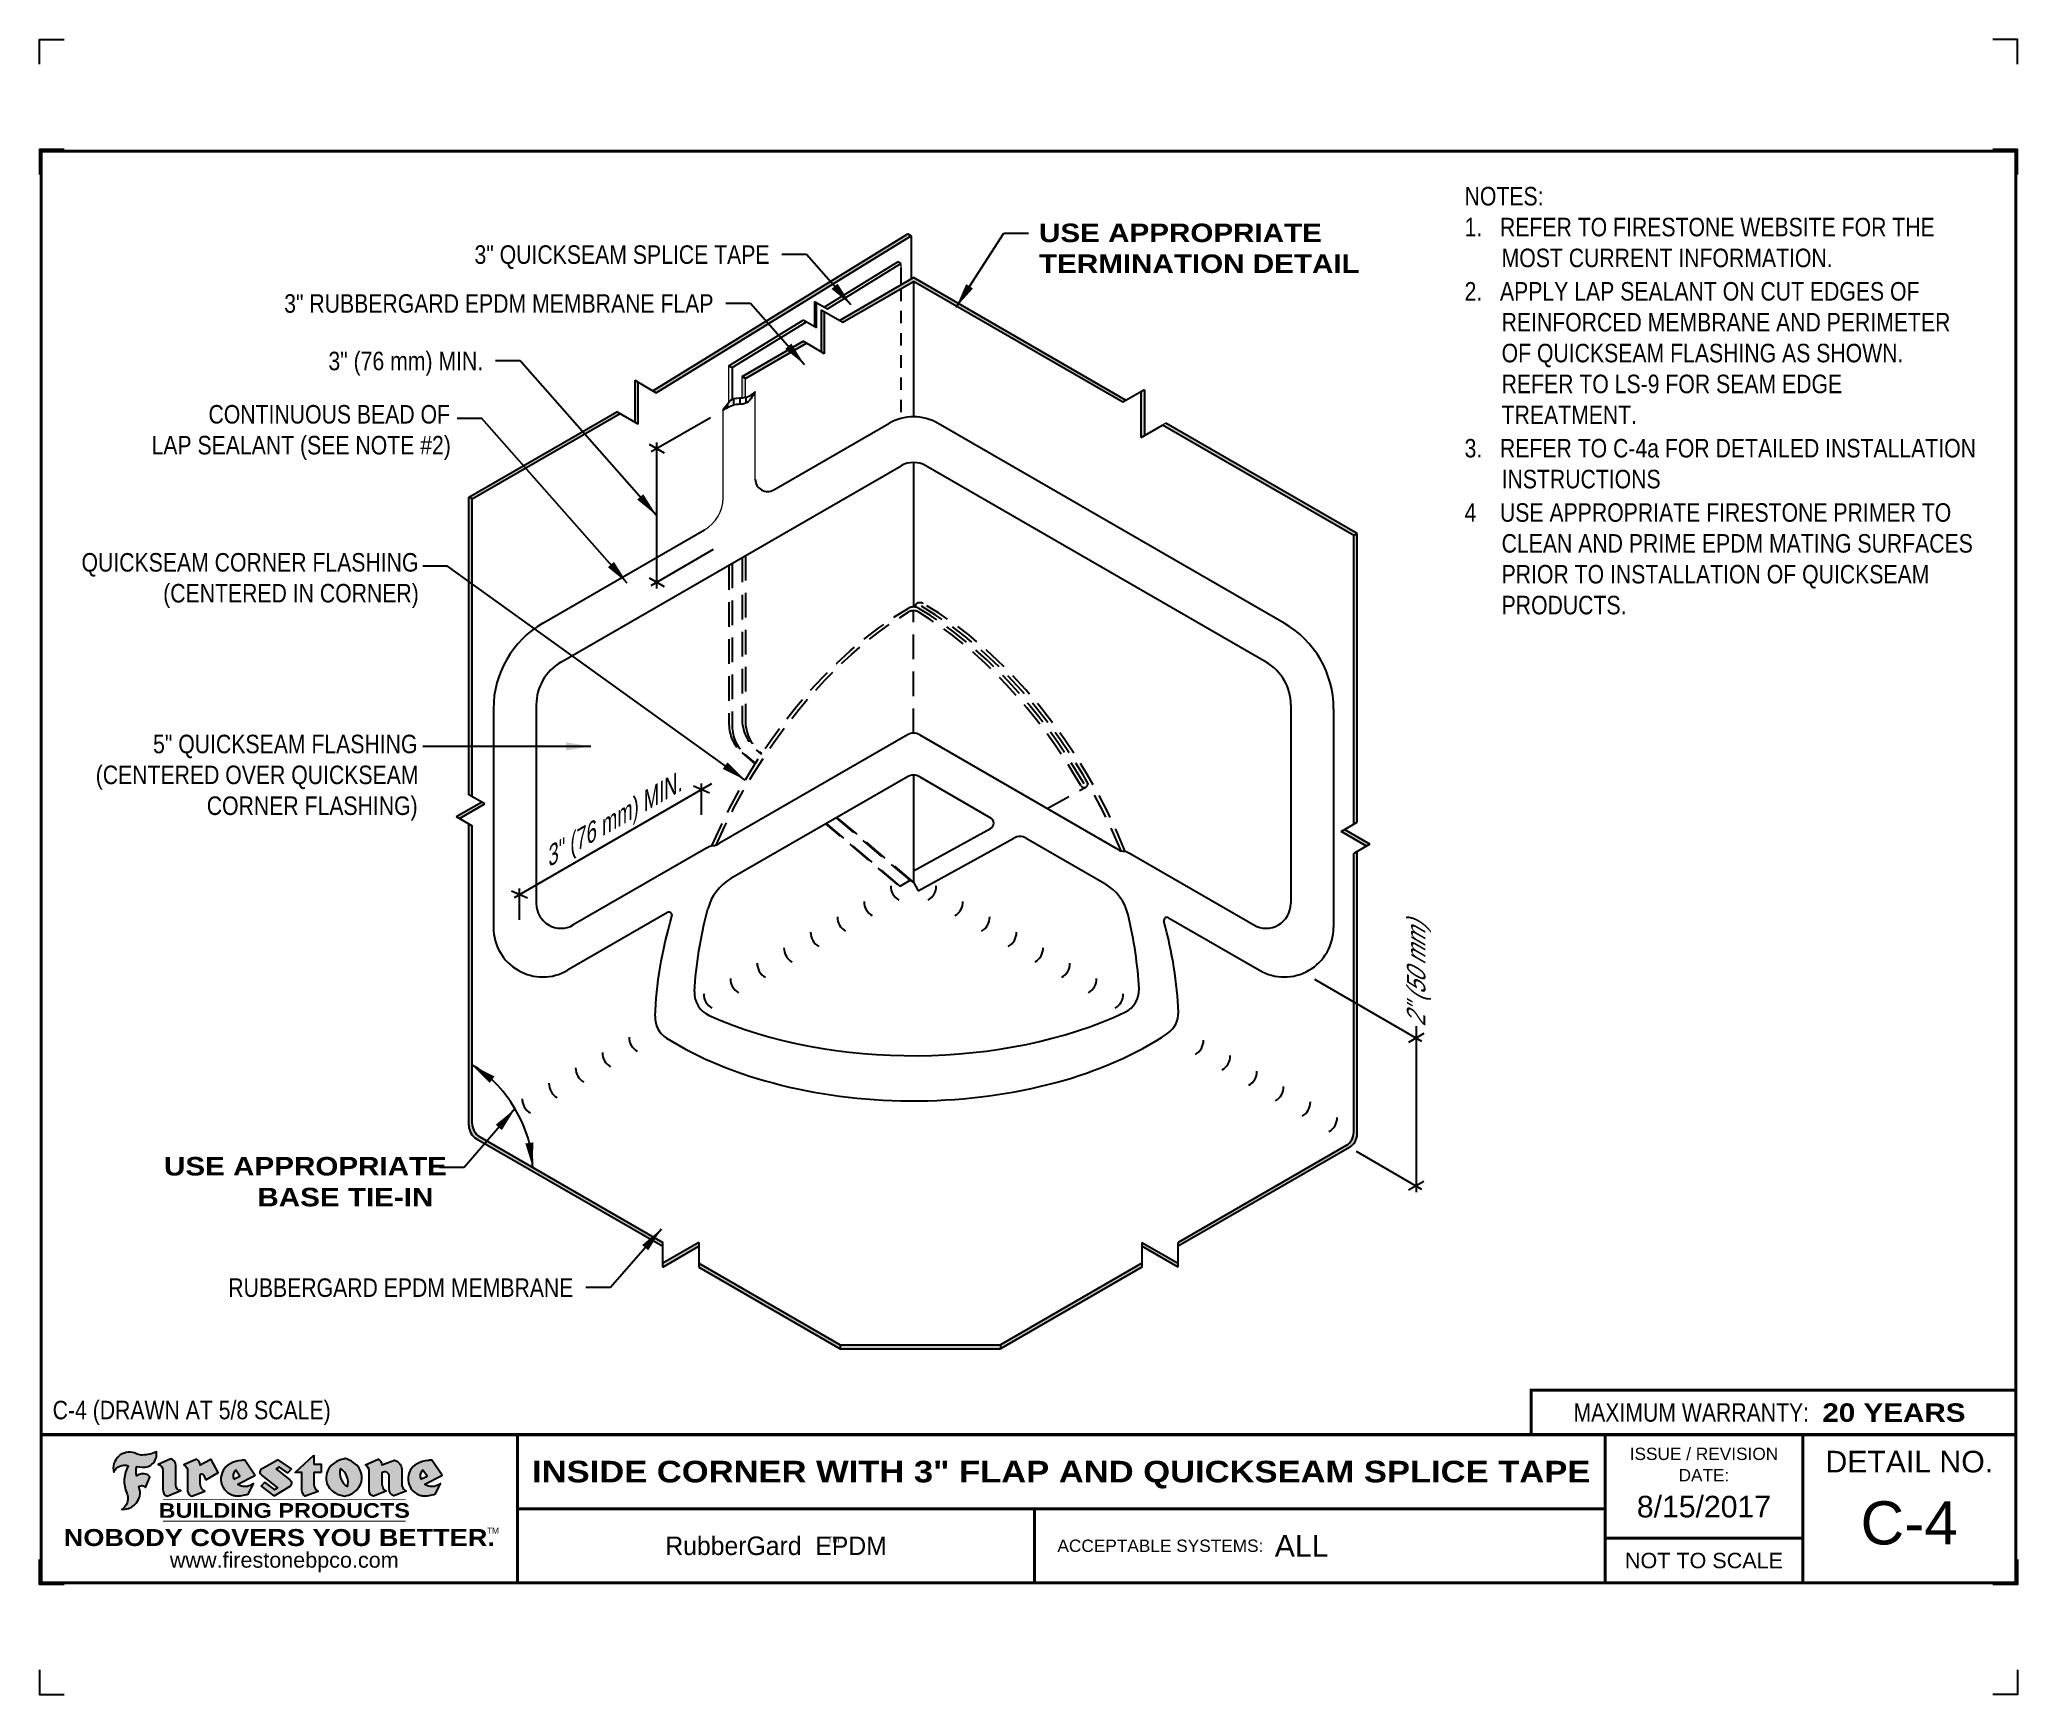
# Model space of a CAD drawing. Header units: inches. Extents: x 99.4 to 119.5, y -221.5 to -204.7.
import ezdxf
from ezdxf.enums import TextEntityAlignment as Align

# ---------------------------------------------------------------- set-up
doc = ezdxf.new("R2010")
doc.units = ezdxf.units.IN
doc.header["$MEASUREMENT"] = 0
doc.linetypes.add('HIDDEN', pattern=[0.375, 0.25, -0.125])
doc.linetypes.add('HIDDEN2', pattern=[0.1875, 0.125, -0.0625])
doc.layers.get('0').update_dxf_attribs({"linetype": 'CONTINUOUS'})
doc.layers.get('DEFPOINTS').update_dxf_attribs({"linetype": 'CONTINUOUS'})
for name, color, linetype in [('FSBP-ANNO-NOTE', 7, 'CONTINUOUS'), ('FSBP-MEMBRANE', 7, 'CONTINUOUS'), ('FSBP-SEALANTS', 1, 'CONTINUOUS'), ('FSBP-TTLB', 7, 'CONTINUOUS'), ('FSBP-TTLB-BORDER', 7, 'CONTINUOUS'), ('FSBP-TTLB-TEXT', 7, 'CONTINUOUS')]:
    doc.layers.add(name, color=color, linetype=linetype)
doc.styles.add('FSBP_ARIAL', font='arial.ttf')
doc.styles.add('FSBP_ARIAL_BOLD', font='')
doc.styles.add('FSBP_ARIAL_NAR', font='ARIALN.TTF')
doc.styles.add('FSBP_BANKGOTHIC', font='bgothm.ttf')
doc.styles.get('FSBP_ARIAL_BOLD').set_extended_font_data('Arial Black')
doc.dimstyles.new('FSBP-LEADER', dxfattribs={"dimtxt": 0.1875, "dimasz": 0.25, "dimexe": 0.0625, "dimexo": 0.125, "dimgap": 0.125, "dimtad": 0, "dimtih": 1, "dimtoh": 1, "dimdec": 4, "dimzin": 0, "dimdsep": 46, "dimlunit": 4, "dimtxsty": 'FSBP_ARIAL_NAR', "dimcen": 0.09375, "dimclrd": 256, "dimclre": 256, "dimclrt": 256, "dimadec": 0, "dimazin": 0, "dimtfac": 1, "dimtdec": 4, "dimtofl": 0, "dimtmove": 0, "dimatfit": 3, "dimfxl": 0, "dimtolj": 1, "dimtzin": 0, "dimlwd": -1, "dimlwe": -1, "dimarcsym": 0})

msp = doc.modelspace()

# ---------------------------------------------------------------- texts
at = {"layer": 'DEFPOINTS', "style": 'FSBP_ARIAL_NAR'}
msp.add_text('C-4 (DRAWN AT 5/8 SCALE)', height=0.1875, dxfattribs=at).set_placement((99.57985848452927, -218.5771762231815), align=Align.MIDDLE_LEFT)
at = {"layer": 'FSBP-ANNO-NOTE', "style": 'FSBP_ARIAL_NAR'}
for s, p in [('3" QUICKSEAM SPLICE TAPE', (106.8400617930086, -206.8743125186767)), ('3" RUBBERGARD EPDM MEMBRANE FLAP', (106.2724733709338, -207.3695498675748)), ('3" (76 mm) MIN.', (103.9400745188049, -207.9521150318672)), ('RUBBERGARD EPDM MEMBRANE', (104.8536179650304, -217.3379065904476))]:
    msp.add_text(s, height=0.1875, dxfattribs=at).set_placement(p, align=Align.MIDDLE_RIGHT)
at = {"layer": 'FSBP-ANNO-NOTE', "style": 'FSBP_ARIAL_NAR', "oblique": 30}
msp.add_text('3" (76 mm) MIN.', height=0.1875, rotation=30.00000000000054, dxfattribs=at).set_placement((105.2454812141578, -212.6284107009325), align=Align.MIDDLE)
msp.add_text('2" (50 mm)', height=0.1875, rotation=90, dxfattribs=at).set_placement((113.3886180689747, -214.6960150801743), align=Align.MIDDLE_LEFT)
at = {"layer": 'FSBP-ANNO-NOTE', "char_height": 0.1875, "attachment_point": 1}
for s, width, gutter_width, heights, insert, style in [('NOTES:\\P1.   REFER TO FIRESTONE WEBSITE FOR THE                \\P{\\W6.27837; }MOST CURRENT INFORMATION.\\P{\\H0.08333x;\\P}2.   APPLY LAP SEALANT ON CUT EDGES OF \\P{\\W6.27837; }REINFORCED MEMBRANE AND PERIMETER \\P{\\W6.27837; }OF QUICKSEAM FLASHING AS SHOWN.  \\P{\\W6.27837; }REFER TO LS-9 FOR SEAM EDGE \\P{\\W6.27837; }TREATMENT. \\P{\\H0.08333x;\\P}3.   REFER TO C-4a FOR DETAILED INSTALLATION \\P{\\W6.27837; }INSTRUCTIONS\\P{\\H0.08333x;\\P}4    USE APPROPRIATE FIRESTONE PRIMER TO \\P{\\W6.27837; }CLEAN AND PRIME EPDM MATING SURFACES \\P{\\W6.27837; }PRIOR TO INSTALLATION OF QUICKSEAM \\P{\\W6.27837; }PRODUCTS.', 5.173213509342361, 23.08110225731588, [4.690051073968705], (113.8792602400063, -206.1890517674083), 'FSBP_ARIAL_NAR'), ('USE APPROPRIATE TERMINATION DETAIL', 4.379227235887811, 5, [0.6027234361508567], (109.569061933212, -206.5605247987052), 'FSBP_ARIAL_BOLD'), ('{\\W9.8756;  }CONTINUOUS BEAD OF \\P{\\W5.0458;  }LAP SEALANT (SEE NOTE #2)', 3.606216503998439, 5, [0.622440441401469], (99.97834368531404, -208.3982555289041), 'FSBP_ARIAL_NAR'), ('{\\W3.61842; }QUICKSEAM CORNER FLASHING\\P{\\W8.7353;  }(CENTERED IN CORNER)', 3.606216503998439, 5, [0.622440441401469], (99.65602258332207, -209.897667171229), 'FSBP_ARIAL_NAR'), ('{\\W9.98574; }5" QUICKSEAM FLASHING\\P{\\W0.208447; }(CENTERED OVER QUICKSEAM \\P{\\W9.5464;  }CORNER FLASHING)', 3.252900531471823, 5, [1.104758617801938], (100.000365379665, -211.7374969441198), 'FSBP_ARIAL_NAR'), ('{\\W3.71144; }USE APPROPRIATE\\P{\\W7.0336;  } BASE TIE-IN', 3.057671478050906, 5, [0.6027234361508567], (100.3983260018329, -216.0142589444977), 'FSBP_ARIAL_BOLD')]:
    msp.add_mtext_dynamic_manual_height_columns(s, width=width, gutter_width=gutter_width, heights=heights, dxfattribs=dict(at, insert=insert, style=style))

# ---------------------------------------------------------------- blocks, each defined once
blk = doc.blocks.new('TTLB-EPDM_1')
at = {"layer": 'FSBP-TTLB-TEXT'}
h = blk.add_hatch(color=1, dxfattribs=at)
edge = h.paths.add_edge_path()
edge.add_arc((1.037309769669573, -0.1982514792917306), 0.1319107607348553, 264.0410451462098, 370.3106169565175)
edge.add_arc((1.027551646585694, 0.1214293576525799), 0.3273056962876235, 270.05058356628535, 295.23459397187514, ccw=False)
edge.add_arc((1.022801957313345, -0.06680179986895154), 0.1391656561713503, 249.3281275763668, 272.0749124149863, ccw=False)
edge.add_line((0.9736743133014443, -0.1970076156048179), (0.9474927838574558, -0.1852745150568325))
edge.add_arc((0.8939498971398288, -0.3394262635682071), 0.1631857907024099, 70.84590087378872, 194.3325259843273)
edge.add_arc((0.8444260109029493, -0.4259936440910768), 0.1179914261095279, 70.96950098067128, 156.9641407594482, ccw=False)
edge.add_arc((1.153141409296894, -0.4684497516079468), 0.3110405457095052, 150.3231137483159, 203.2084295854517)
edge.add_arc((0.7562495500622943, -0.6412608153899899), 0.1218587156617311, 0.8849157075190988, 24.34668939894999, ccw=False)
edge.add_arc((0.7493781665697374, -0.6475258110744375), 0.1289731377238325, -58.36655102076742, 3.6216782311386737, ccw=False)
edge.add_arc((0.8256699029544474, -0.5792158350996106), 0.1783301886510354, 267.2205474105585, 354.1381621173521)
edge.add_arc((0.7903121048625305, -0.6011409294291745), 0.212787892960859, 0.9996158580669322, 21.00503380861244)
edge.add_arc((1.01880712263941, -0.5666691048185161), 0.05136395668415847, 40.82117713173261, 125.52727787225791, ccw=False)
edge.add_line((1.057676976260041, -0.5330924682126437), (1.102776947655911, -0.4308018311949837))
edge.add_arc((1.040858222524664, -0.4699705673995949), 0.07326744446031509, 32.31675181867256, 66.31481236598174)
edge.add_arc((1.032262518825329, -0.5063316993097662), 0.1102246948011782, 69.8179132332389, 125.254734720681)
edge.add_arc((1.127708877207287, -0.368959353531244), 0.1659710644737306, 164.1569669952081, 196.5811013160487, ccw=False)
edge.add_line((0.9680425188342383, -0.3236487780942383), (1.023615334387159, -0.3294494641845773))
h = blk.add_hatch(color=1, dxfattribs=at)
edge = h.paths.add_edge_path()
edge.add_line((1.275239419159561, -0.6223407783464694), (1.415345367376062, -0.5660418822574371))
edge.add_arc((1.421019305783958, -0.5090099247487757), 0.05731350411836949, 181.9717871001989, 264.31851000495806, ccw=False)
edge.add_line((1.363739737527226, -0.5109819325197265), (1.363412352251203, -0.3102363679013962))
edge.add_arc((1.294263659668751, -0.3103491388303989), 0.06914878453844908, 0.0934405599591014, 72.42834396969012)
edge.add_line((1.315139561173908, -0.2444268274366692), (1.186839444240604, -0.3024209471341379))
edge.add_arc((1.175246268095289, -0.3585110609420917), 0.05727567197445628, -0.017399788185912257, 78.322067691347, ccw=False)
edge.add_line((1.232521937428658, -0.3585284546236807), (1.232574268422297, -0.555126496687123))
edge.add_arc((1.305699496415486, -0.5558575689677219), 0.07312888236350451, 179.4272023230205, 245.3845503102953)
h = blk.add_hatch(color=1, dxfattribs=at)
edge = h.paths.add_edge_path()
edge.add_line((1.792026821926584, -0.3839679064720229), (1.722158956877934, -0.2518542302253621))
edge.add_arc((1.720119655279638, -0.2529327078887852), 0.002306916790721817, 27.87197133405656, 117.3766794470751)
edge.add_line((1.719058846382097, -0.250884159729182), (1.610638460368705, -0.3070279753467702))
edge.add_arc((1.547088841662962, -0.3061026658494403), 0.06355635479880145, 359.165808011073, 425.8793658831422)
edge.add_line((1.573061729235633, -0.2480956029480268), (1.446879247402876, -0.3051325108639702))
edge.add_arc((1.407812067100189, -0.370357133046621), 0.07602957263902092, -3.441403975725109, 59.07992244284969, ccw=False)
edge.add_line((1.483704536400296, -0.3749210150788969), (1.483704536400296, -0.5723838140635706))
edge.add_arc((1.54053746518044, -0.568254406115083), 0.05698275005415228, 184.1557352478595, 255.3066498366543)
edge.add_line((1.526084036778343, -0.6233736605654059), (1.657291340682093, -0.570650514527486))
edge.add_arc((1.688298576827198, -0.5021390388423987), 0.0752015358480571, 207.5160880841914, 245.649226723163, ccw=False)
edge.add_arc((1.721050197024907, -0.4914488168456328), 0.1093332836229113, 179.4823365255141, 204.5537900001094, ccw=False)
edge.add_line((1.611721375809452, -0.4904610114968335), (1.611721375809452, -0.4126404716788983))
edge.add_arc((1.628589765097195, -0.414159299036043), 0.01693662875851176, 28.356188110622725, 174.8549701683585, ccw=False)
edge.add_arc((1.627340435522395, -0.4197189881350504), 0.02111886817708033, 22.216893572439517, 40.10213956426492, ccw=False)
edge.add_line((1.646891420738257, -0.4117336534413738), (1.666638796144639, -0.4549750258192233))
edge.add_arc((1.668737246926742, -0.4540167099035481), 0.002306916790685496, 204.545128184284, 299.6323508190091)
edge.add_line((1.669877862091766, -0.4560219186518992), (1.791128135493295, -0.3870515928837648))
edge.add_line((1.791128135493295, -0.3870515928837648), (1.792026821926584, -0.3839679064720229))
h = blk.add_hatch(color=1, dxfattribs=at)
h.paths.add_polyline_path([(2.063388732080512, -0.2583237030618903, 0.02524281661523788), (2.025024361750752, -0.2610532129309178, 0.1213611957758757), (1.901773912052249, -0.3008158885520373, 0.6151668103976068), (1.93274136141747, -0.6099060679591872, 0.05306812109568645), (1.967936229862175, -0.617865745600497, 0.1150932231766138), (2.099126721549737, -0.5994933789882708), (2.151195569562105, -0.4944891916583316, -0.08755405562188731), (2.104230609512001, -0.5187113292177372, -0.265591761123442), (1.992692314386659, -0.5010701623316862), (2.165347897647223, -0.4141184325909109, 0.4518949533370738), (2.166222728871162, -0.4107679608846269)])
h.paths.add_polyline_path([(2.014217313945437, -0.4188965037300676), (1.951113654018855, -0.4515330109460507, -0.3720533890450154), (1.973177450672722, -0.3607130665457561)], flags=16)
h = blk.add_hatch(color=1, dxfattribs=at)
edge = h.paths.add_edge_path()
edge.add_arc((2.260407392426802, -0.3775796671688782), 0.04152450223225729, 123.20805433950699, 232.2027298779723, ccw=False)
edge.add_line((2.237665217914071, -0.3428366421988329), (2.393535971665983, -0.2540943745380986))
edge.add_arc((2.394677353533142, -0.2560991469722482), 0.002306916790741334, 55.64644466176611, 119.65426054492559, ccw=False)
edge.add_line((2.395979141996861, -0.2541946229174954), (2.531809646140459, -0.3470380726374032))
edge.add_arc((2.530468902927946, -0.3489153772789875), 0.002306916790700397, -42.731101238422525, 54.4661353739603, ccw=False)
edge.add_line((2.532163440279987, -0.3504807552658491), (2.498457913851155, -0.3869673252714421))
edge.add_arc((2.496763376499139, -0.3854019472845934), 0.002306916790672934, 233.7527076894875, 317.26889876138785, ccw=False)
edge.add_line((2.495399362263356, -0.38726241234572), (2.413849913492982, -0.3274738082119626))
edge.add_arc((2.412485899257181, -0.3293342732731342), 0.002306916790720064, 53.75270768979358, 124.4135619297835)
edge.add_line((2.41118211687575, -0.3274311136421062), (2.382933981293377, -0.346782838468144))
edge.add_arc((2.38423776367478, -0.3486859980991606), 0.002306916790694898, 124.4135619293799, 231.8459020253626)
edge.add_line((2.382812599816248, -0.3505000469010184), (2.519899969301207, -0.4581994452042721))
edge.add_arc((2.494247019847682, -0.4908523236374461), 0.04152450223225742, -55.21225898295222, 51.84590202520428, ccw=False)
edge.add_line((2.517938320565804, -0.5249552055672808), (2.364434947484597, -0.6179520922513717))
edge.add_arc((2.36323960192349, -0.6159790200102006), 0.002306916790726996, 233.2955624372927, 301.20872157023314, ccw=False)
edge.add_line((2.361860787187538, -0.6178285429225383), (2.231266621301074, -0.5204709167214361))
edge.add_arc((2.232647938930649, -0.5186232623475259), 0.002306916790697672, 135.5134179846393, 233.21798691998708, ccw=False)
edge.add_line((2.231002150870836, -0.5170067083764565), (2.262839375599356, -0.4845937328397696))
edge.add_arc((2.264485163659225, -0.4862102868108537), 0.002306916790748497, 53.0352839999411, 135.513417985369, ccw=False)
edge.add_line((2.265872365996302, -0.4843670465239001), (2.361834678328762, -0.5565872257804898))
edge.add_arc((2.363221880665761, -0.5547439854936304), 0.002306916790627066, 233.0352840000685, 302.2362632414394)
edge.add_line((2.36445241715569, -0.5566953042850713), (2.39428499383348, -0.5378823484768844))
edge.add_arc((2.393054457343549, -0.5359310296853765), 0.002306916790685166, 302.2362632406177, 412.2027298768422)
edge.add_line((2.394468296066179, -0.5341081404551886), (2.234958295420142, -0.4103916733127022))
h = blk.add_hatch(color=1, dxfattribs=at)
edge = h.paths.add_edge_path()
edge.add_line((2.763460561272041, -0.2072496393923444), (2.763460561272041, -0.2969520779963801))
edge.add_arc((2.765767478062699, -0.2969520779963943), 0.00230691679065842, 179.9999999996471, 269.9999999996471)
edge.add_line((2.765767478062685, -0.2992589947870528), (2.835417693520355, -0.2992589947870528))
edge.add_arc((2.835417693520355, -0.3015659115777538), 0.002306916790701052, 0, 90, ccw=False)
edge.add_line((2.837724610311056, -0.3015659115777538), (2.837724610311056, -0.3790761307453892))
edge.add_arc((2.83541769352037, -0.3790761307453749), 0.002306916790686842, 269.99999999964706, 359.99999999964706, ccw=False)
edge.add_line((2.835417693520355, -0.3813830475360618), (2.765767478062685, -0.3813830475360618))
edge.add_arc((2.765767478062699, -0.3836899643267202), 0.00230691679065842, 90.00000000035294, 180.0000000003529)
edge.add_line((2.763460561272041, -0.3836899643267344), (2.763460561272041, -0.5033995910642801))
edge.add_arc((2.836735953378943, -0.5071368822038516), 0.07337063740681413, 177.0802527808789, 245.3249543133826)
edge.add_line((2.806105814540615, -0.5738080530967267), (2.674529557384915, -0.6226036013049594))
edge.add_arc((2.708610405062069, -0.564298408791804), 0.06753517344606039, 177.0345319916277, 239.6926428024901, ccw=False)
edge.add_line((2.641165668230087, -0.560804539009709), (2.641165668230087, -0.3836899643267344))
edge.add_arc((2.638858751439429, -0.3836899643267202), 0.00230691679065842, 359.9999999996471, 449.999999999647)
edge.add_line((2.638858751439443, -0.3813830475360618), (2.572857950769389, -0.3813830475360618))
edge.add_line((2.572857950769389, -0.3813830475360618), (2.763460561272041, -0.2072496393923444))
h = blk.add_hatch(color=1, dxfattribs=at)
edge = h.paths.add_edge_path(flags=16)
edge.add_arc((2.940363509127394, -0.4847985213681437), 0.1684614578629418, 344.5558804047865, 417.0140046669545)
edge.add_arc((3.194458079644619, -0.3883534532477785), 0.1684614578629414, 164.5558804047864, 237.0140046669546)
edge = h.paths.add_edge_path()
edge.add_arc((3.069375116502199, -0.4399344555144872), 0.1828726885096673, 136.0914512150047, 191.213418978326)
edge.add_arc((3.064939550433406, -0.4318234379590333), 0.1803148804748503, 194.0167254156723, 240.6663730831859)
edge.add_arc((3.098047041778981, -0.3845058757092554), 0.2378525180183701, 239.2975390661776, 264.2889872773176)
edge.add_arc((3.04884478212623, -0.4190232383793012), 0.203760689247156, 277.1986764832036, 326.503572961274)
edge.add_arc((3.077739326803546, -0.4341046616465112), 0.171374865791709, 325.3768876809902, 406.3828327799087)
edge.add_arc((3.011839488065919, -0.4896144380417797), 0.2571945645850002, 44.28462553519766, 73.82901434867304)
edge.add_arc((3.117152499586992, -0.4983433120546693), 0.2579560664039132, 97.50292863483666, 134.1039137579027)
h = blk.add_hatch(color=1, dxfattribs=at)
edge = h.paths.add_edge_path()
edge.add_line((3.322690228557462, -0.5721896537377091), (3.322690228557462, -0.3749210150788969))
edge.add_arc((3.246797759257384, -0.3703571330465745), 0.076029572638996, 356.5585960242387, 419.0799224428129)
edge.add_line((3.285864939560099, -0.3051325108639702), (3.412047421392799, -0.2480956029480268))
edge.add_arc((3.386074533820159, -0.3061026658494941), 0.06355635479883807, 0.3962622833877276, 65.87936588318718, ccw=False)
edge.add_line((3.449629368605429, -0.3056631084210863), (3.580526418688805, -0.2593848434574539))
edge.add_arc((3.555744121700958, -0.3530904070730321), 0.09692726601172152, 2.366977007666776, 75.18615851992018, ccw=False)
edge.add_line((3.652588689330287, -0.3490873311063041), (3.652588689330287, -0.4883770011386872))
edge.add_arc((3.761877549389556, -0.4914934052703811), 0.1093332836229047, 178.3666365323574, 204.5537900000422)
edge.add_arc((3.729125929191727, -0.5021836272670953), 0.07520153584796169, 207.5160880841711, 245.2240541443093)
edge.add_line((3.697611150971852, -0.5704631245385627), (3.572585913552643, -0.6207021253773775))
edge.add_arc((3.59534718600759, -0.5526356419907701), 0.07177131519198746, 180.3328587115751, 251.51018566665869, ccw=False)
edge.add_line((3.523577081955409, -0.5530525936986663), (3.523577081955409, -0.4153032515383615))
edge.add_arc((3.486319529276879, -0.4148773504126441), 0.0372599868942854, 359.3450650296066, 449.0500281941028)
edge.add_arc((3.482769874121713, -0.4419622099033496), 0.06447454900600783, 86.29402372314017, 119.8211331593848)
edge.add_line((3.450707067966732, -0.3860252459975726), (3.450707067966732, -0.4904610114968335))
edge.add_arc((3.560035889182251, -0.491448816845647), 0.1093332836229751, 179.4823365255069, 204.5537900001023)
edge.add_arc((3.527284268984408, -0.5021390388424952), 0.07520153584796385, 207.5160880841699, 245.6492267231416)
edge.add_line((3.496277032839316, -0.570650514527486), (3.365069728935509, -0.6233736605654059))
edge.add_arc((3.37950248606194, -0.5682868177318081), 0.05694615642555727, 183.9298782390169, 255.318496325343, ccw=False)
h = blk.add_hatch(color=1, dxfattribs=at)
h.paths.add_polyline_path([(3.957695472291277, -0.2583237030618903, 0.02524281661523822), (3.919331101961575, -0.2610532129309178, 0.1085638477195505), (3.807890832595604, -0.2939221658134414, 0.6425897848490651), (3.827048101628293, -0.6099060679591872, 0.05306812109569052), (3.862242970072884, -0.617865745600497, 0.1150932231766133), (3.993433461760503, -0.5994933789882708), (4.045502309772871, -0.4944891916583316, -0.08755405562189084), (3.998537349722767, -0.5187113292177372, -0.2655917611234366), (3.886999054597368, -0.5010701623316862), (4.059654637857989, -0.4141184325909109, 0.4518949533370731), (4.060529469081928, -0.4107679608846269)])
h.paths.add_polyline_path([(3.90852405415626, -0.4188965037300676), (3.845420394229677, -0.4515330109460507, -0.3720533890450147), (3.867484190883488, -0.3607130665457561)], flags=16)
at = {"layer": 'DEFPOINTS', "linetype": 'Continuous', "ltscale": 1.75}
for points in [[(-0.015625, 13.88083333333333), (-0.015625, 14.13083333333333), (0.234375, 14.13083333333333)], [(20.01562500000003, 13.88083333333333), (20.01562500000003, 14.13083333333333), (19.76562500000003, 14.13083333333333)], [(-0.015625, -2.380833333333342), (-0.015625, -2.630833333333342), (0.234375, -2.630833333333342)], [(20.01562500000003, -2.380833333333342), (20.01562500000003, -2.630833333333342), (19.76562500000003, -2.630833333333342)]]:
    blk.add_lwpolyline(points, dxfattribs=at)
at = {"layer": 'DEFPOINTS', "color": 1}
for points in [[(0.234375, 13.015625), (-0.015625, 13.015625), (-0.015625, 12.765625)], [(20.015625, 12.765625), (20.015625, 13.015625), (19.765625, 13.015625)], [(0.234375, -1.515625), (-0.015625, -1.515625), (-0.015625, -1.265625)], [(20.015625, -1.265625), (20.015625, -1.515625), (19.765625, -1.515625)]]:
    blk.add_lwpolyline(points, dxfattribs=at)
at = {"layer": 'FSBP-TTLB', "const_width": 0.03125}
blk.add_lwpolyline([(15.09028770518938, 0), (20, 0), (20, 0.4512598240669945), (15.09028770518938, 0.4512598240669945)], close=True, dxfattribs=at)
for points in [[(0, 0), (0, -1.5), (20, -1.5), (20, 0), (0, 0)], [(4.825208527206769, 0), (4.825208527206769, -0.75)], [(15.84028770518938, 0), (15.84028770518938, -1.5)], [(17.84110496735593, 0), (17.84110496735593, -1.5)], [(20, 0), (20, -1.5)], [(4.825208527206769, -0.75), (15.84028770518938, -0.75)], [(4.825208527206769, -0.75), (4.825208527206769, -1.5)], [(15.84028770518938, -1.048740175933006), (17.84110496735593, -1.048740175933006)]]:
    blk.add_lwpolyline(points, dxfattribs=at)
at = {"layer": 'FSBP-TTLB-BORDER', "const_width": 0.03125}
blk.add_lwpolyline([(20, 0), (20, 13), (0, 13), (0, 0)], dxfattribs=at)
at = {"layer": 'FSBP-TTLB-TEXT', "color": 1}
blk.add_line((0.7358432058323388, -0.379822754145593), (0.7358432058323388, -0.379822754145593), dxfattribs=at)
for points in [[(1.023615323725323, -0.3294494630716969, 0.5000510906601082), (1.167090420776901, -0.1746414942047778, -0.1103304102359608), (1.027840608309816, -0.2058762110801382, -0.09957876667165425), (0.9736743133014443, -0.1970076156048179), (0.9474927838574558, -0.1852745150568325, 0.5978159689075124), (0.7358432058323388, -0.379822754145593, -0.3938834584182213), (0.8828996422548698, -0.3144510229727047, 0.2349406564350952), (0.86727108227484, -0.5910237178633082, -0.1027304183841549), (0.8780937320133262, -0.6393788197974146, -0.2772692352614086), (0.8170223912655956, -0.7573362346216896, 0.3985429150902959), (1.003067614090241, -0.5974286950643517, 0.0875124847930418), (0.9889600163401155, -0.5248671157293501, -0.3874031597924062), (1.057676976260041, -0.5330924682126437), (1.102776947655911, -0.4308018311949837, 0.1494423498871741), (1.07029056398062, -0.4028746979725923, 0.2467195073738216), (0.9686394281704906, -0.4163228904100862, -0.1424285161541127), (0.9680425188342383, -0.3236487780942383), (1.023615334387159, -0.3294494641845773)], [(2.166222728871162, -0.4107679608846269), (2.063388732080512, -0.2583237030618903, 0.02524281661523788), (2.025024361750752, -0.2610532129309178, 0.1085638477195265), (1.913584092384895, -0.2939221658134414, 0.6425897848491228), (1.93274136141747, -0.6099060679591872, 0.05306812109568648), (1.967936229862175, -0.617865745600497, 0.1150932231766137), (2.099126721549737, -0.5994933789882708), (2.151195569562105, -0.4944891916583316, -0.0875540556218873), (2.104230609512001, -0.5187113292177372, -0.2655917611234418), (1.992692314386659, -0.5010701623316862), (2.165347897647223, -0.4141184325909109)], [(2.763460561272041, -0.2072496393923444), (2.763460561272041, -0.2969520779963801, 0.4142135623730958), (2.765767478062685, -0.2992589947870528), (2.835417693520355, -0.2992589947870528, -0.414213562373095), (2.837724610311056, -0.3015659115777538), (2.837724610311056, -0.3790761307453892, -0.4142135623730938), (2.835417693520355, -0.3813830475360618), (2.765767478062685, -0.3813830475360618, 0.4142135623730958), (2.763460561272041, -0.3836899643267344), (2.763460561272041, -0.5033995910642801, 0.3068985753588853), (2.806105814540615, -0.5738080530967267), (2.674529557384915, -0.6226036013049594, -0.2804194150632976), (2.641165668230087, -0.560804539009709), (2.641165668230087, -0.3836899643267344, 0.414213562373095), (2.638858751439443, -0.3813830475360618), (2.572857950769389, -0.3813830475360618), (2.763460561272041, -0.2072496393923444)], [(4.060529469081928, -0.4107679608846269), (3.957695472291277, -0.2583237030618903, 0.02524281661523788), (3.919331101961575, -0.2610532129309178, 0.1085638477195265), (3.807890832595604, -0.2939221658134414, 0.6425897848491228), (3.827048101628293, -0.6099060679591872, 0.05306812109568648), (3.862242970072884, -0.617865745600497, 0.1150932231766137), (3.993433461760503, -0.5994933789882708), (4.045502309772871, -0.4944891916583316, -0.0875540556218873), (3.998537349722767, -0.5187113292177372, -0.2655917611234418), (3.886999054597368, -0.5010701623316862), (4.059654637857989, -0.4141184325909109)], [(4.059654637857989, -0.4141184325909109, 0.4518949533370731), (4.060529469081928, -0.4107679608846269, 0.4518949533370731)]]:
    blk.add_lwpolyline(points, format="xyb", dxfattribs=at)
for points in [[(1.275239419159561, -0.6223407783464694), (1.415345367376062, -0.5660418822574371, -0.3756100036733062), (1.363739737527226, -0.5109819325197265), (1.363412352251203, -0.3102363679013962, 0.3265360292958048), (1.315139561173908, -0.2444268274366692), (1.186839444240604, -0.3024209471341379, -0.3557863980845349), (1.232521937428658, -0.3585284546236807), (1.232574268422297, -0.555126496687123, 0.2960110723418457)], [(1.792026821926584, -0.3839679064720229), (1.722158956877934, -0.2518542302253621, 0.4116839150163434), (1.719058846382097, -0.250884159729182), (1.610638460368705, -0.3070279753467702, 0.2996033003794034), (1.573061729235633, -0.2480956029480268), (1.446879247402876, -0.3051325108639702, -0.2797757560995365), (1.483704536400296, -0.3749210150788969), (1.483704536400296, -0.5723838140635706, 0.320828638474519), (1.526084036778343, -0.6233736605654059), (1.657291340682093, -0.570650514527486, -0.1679398621276611), (1.621603752698661, -0.5368819723450571, -0.1098333365370753), (1.611721375809452, -0.4904610114968335), (1.611721375809452, -0.4126404716788983, -0.743334502655012), (1.64349420176768, -0.4061152228778298, -0.07819791644735608), (1.646891420738257, -0.4117336534413738), (1.666638796144639, -0.4549750258192233, 0.4404648714563479), (1.669877862091766, -0.4560219186518992), (1.791128135493295, -0.3870515928837648)], [(1.951113654018855, -0.4515330109460507), (2.014217313945437, -0.4188965037300676), (1.973177450672722, -0.3607130665457561, 0.3720533890450154)], [(2.234958295420142, -0.4103916733127022, -0.5150044486718882), (2.237665217914071, -0.3428366421988329), (2.393535971665983, -0.2540943745380986, -0.2867822934100265), (2.395979141996861, -0.2541946229174954), (2.531809646140459, -0.3470380726374032, -0.4515027974650387), (2.532163440279987, -0.3504807552658491), (2.498457913851155, -0.3869673252714421, -0.3814439164929681), (2.495399362263356, -0.38726241234572), (2.413849913492982, -0.3274738082119626, 0.3184718635035665), (2.41118211687575, -0.3274311136421062), (2.382933981293377, -0.346782838468144, 0.5064094529656681), (2.382812599816248, -0.3505000469010184), (2.519899969301207, -0.4581994452042721, -0.5043597839115849), (2.517938320565804, -0.5249552055672808), (2.364434947484597, -0.6179520922513717, -0.3053163970316367), (2.361860787187538, -0.6178285429225383), (2.231266621301074, -0.5204709167214361, -0.4541703869768119), (2.231002150870836, -0.5170067083764565), (2.262839375599356, -0.4845937328397696, -0.3762644290664977), (2.265872365996302, -0.4843670465239001), (2.361834678328762, -0.5565872257804898, 0.3114700032088108), (2.36445241715569, -0.5566953042850713), (2.39428499383348, -0.5378823484768844, 0.520381097387146), (2.394468296066179, -0.5341081404551886)], [(2.937624918725987, -0.3131105398334029, 0.2452625673097023), (2.889993533867141, -0.4754966266250307, 0.2064059665179019), (2.976604338974084, -0.5890186876871866, 0.1094800500670344), (3.074378098474654, -0.6211778035979165, 0.2185147641853038), (3.218764944843201, -0.5314757029352819, 0.3689489483072479), (3.195959963110113, -0.3100352223135445, 0.1296305888694145), (3.0834694040758, -0.242595816912754, 0.1610736375384317)], [(3.10274193015772, -0.5296595419651595, 0.3271311138286319), (3.032079658614293, -0.3434924326507627, 0.3271311138286322)], [(3.322690228557462, -0.5721896537377091), (3.322690228557462, -0.3749210150788969, 0.2797757560995341), (3.285864939560099, -0.3051325108639702), (3.412047421392799, -0.2480956029480268, -0.2937618496109166), (3.449629368605429, -0.3056631084210863), (3.580526418688805, -0.2593848434574539, -0.3288760160581939), (3.652588689330287, -0.3490873311063041), (3.652588689330287, -0.4883770011386872, 0.114762897203527), (3.662431105063263, -0.536926560769686, 0.166032965990522), (3.697611150971852, -0.5704631245385627), (3.572585913552643, -0.6207021253773775, -0.3209557512194564), (3.523577081955409, -0.5530525936986663), (3.523577081955409, -0.4153032515383615, 0.4127061514896111), (3.48693727661589, -0.3776224848030694, 0.1473421876160361), (3.450707067966732, -0.3860252459975726), (3.450707067966732, -0.4904610114968335, 0.1098333365370753), (3.460589444855941, -0.5368819723450855, 0.1679398621276611), (3.496277032839316, -0.570650514527486), (3.365069728935509, -0.6233736605654059, -0.3219729545308964), (3.322690228557462, -0.5721896537377091, 29.1476284739)], [(3.845420394229677, -0.4515330109460507), (3.90852405415626, -0.4188965037300676), (3.867484190883488, -0.3607130665457561, 0.3720533890450154)]]:
    blk.add_lwpolyline(points, format="xyb", close=True, dxfattribs=at)
at = {"layer": 'FSBP-TTLB-TEXT'}
for points, const_width in [([(1.233926579809207, -0.6584455781731435), (3.691229482685259, -0.6584455781731577)], 0.0078125), ([(10.06152282927678, -0.75), (10.06152282927678, -1.5)], 0.03125), ([(1.233926579809207, -0.8761560960495984), (3.691229482685259, -0.8761560960495842)], 0.0078125)]:
    blk.add_lwpolyline(points, dxfattribs=dict(at, const_width=const_width))
at = {"layer": 'FSBP-TTLB-TEXT', "color": 1}
for centre, start, end in [((1.789987520328282, -0.3850463841354355), 299.6323508193319, 27.87197133380463), ((2.164310260790558, -0.412058050385383), 296.7304547840455, 34.00233684987403)]:
    blk.add_arc(centre, 0.00230691679068068, start, end, dxfattribs=at)
at = {"layer": 'FSBP-TTLB-TEXT', "style": 'FSBP_ARIAL_NAR'}
blk.add_text('MAXIMUM WARRANTY:', height=0.1875, dxfattribs=at).set_placement((17.90516569312837, 0.2256299120335257), align=Align.MIDDLE_RIGHT)
at = {"layer": 'FSBP-TTLB-TEXT'}
for s, height, style, p in [('ISSUE / REVISION', 0.125, 'FSBP_ARIAL', (16.84069633627263, -0.1938496373466023)), ('DETAIL NO.', 0.21875, 'FSBP_ARIAL', (18.92055248367797, -0.2724398367368792)), ('DATE:', 0.125, 'FSBP_ARIAL', (16.84069633627263, -0.409973105348854)), ('www.firestonebpco.com', 0.15625, 'FSBP_ARIAL', (2.462578031247233, -1.268657306740124)), ('RubberGard  EPDM', 0.1875, 'FSBP_BANKGOTHIC', (7.443365678241776, -1.125)), ('TM', 0.0625, 'FSBP_BANKGOTHIC', (8.023397742165457, -1.062518816683806)), ('NOT TO SCALE', 0.15625, 'FSBP_ARIAL', (16.84069633627263, -1.274370087966503))]:
    blk.add_text(s, height=height, dxfattribs=dict(at, style=style)).set_placement(p, align=Align.MIDDLE_CENTER)
at = {"layer": 'FSBP-TTLB-TEXT', "lineweight": 18, "style": 'FSBP_ARIAL_BOLD'}
blk.add_text('BUILDING PRODUCTS', height=0.1484375, dxfattribs=at).set_placement((2.462578031247233, -0.7673008371113639), align=Align.MIDDLE_CENTER)
at = {"layer": 'FSBP-TTLB-TEXT', "color": 1}
for s, height, style, p in [('NOBODY COVERS YOU BETTER.', 0.171875, 'FSBP_ARIAL_BOLD', (2.412604263603384, -1.041650450587369)), ('TM', 0.0625, 'FSBP_BANKGOTHIC', (4.576671173373001, -0.9725745042934193))]:
    blk.add_text(s, height=height, dxfattribs=dict(at, style=style)).set_placement(p, align=Align.MIDDLE_CENTER)
at = {"layer": 'FSBP-TTLB-TEXT', "style": 'FSBP_ARIAL'}
blk.add_text('ACCEPTABLE SYSTEMS:', height=0.125, dxfattribs=at).set_placement((10.29281281591562, -1.125), align=Align.MIDDLE_LEFT)
at = {"layer": 'FSBP-TTLB-TEXT'}
for tag, height, style, p in [('MAXIMUM_WARRANTY', 0.1875, 'FSBP_ARIAL_BOLD', (18.03987100774941, 0.2240244307510579)), ('ACCPT_SYSTEMS', 0.21875, 'FSBP_ARIAL', (12.49438170418193, -1.125))]:
    blk.add_attdef(tag, text='', height=height, dxfattribs=dict(at, style=style)).set_placement(p, align=Align.MIDDLE_LEFT)
for tag, height, style, p in [('DETAIL_DESCP_LINE_1', 0.21875, 'FSBP_ARIAL_BOLD', (10.33118450231211, -0.3736318192489421)), ('ISSUE_REV_DATE', 0.21875, 'FSBP_ARIAL', (16.84069633627263, -0.7282559425942452)), ('DETAIL_NUMBER', 0.4375, 'FSBP_ARIAL', (18.91941590748775, -0.8931630692489421))]:
    blk.add_attdef(tag, text='', height=height, dxfattribs=dict(at, style=style)).set_placement(p, align=Align.MIDDLE_CENTER)

# ---------------------------------------------------------------- hatches: boundary and pattern name
at = {"layer": 'FSBP-MEMBRANE'}
h = msp.add_hatch(color=256, dxfattribs=at)
h.paths.add_polyline_path([(108.2734723113839, -206.6832402337311), (108.2396431940486, -206.6637089837311), (105.6589378581102, -208.2536799041341), (105.6927669754455, -208.2732111541342)])
h.paths.add_polyline_path([(105.5093285637744, -208.1673029377761), (105.4754994464389, -208.147771687776), (105.4754994464389, -208.5714045532085), (105.5093285637744, -208.5909358032085)])
h.paths.add_polyline_path([(105.3258901521029, -208.4850275868504), (105.2920610347677, -208.4654963368504), (103.7945178365308, -209.3301033054755), (103.8283469538663, -209.3496345554755)])
h = msp.add_hatch(color=256, dxfattribs=at)
h.paths.add_polyline_path([(108.2984121929886, -207.1068304283154), (107.5470615445159, -207.5406229274669), (107.5808906618513, -207.5601541774669), (108.2984121929887, -207.1458929283154), (110.4191391309281, -208.3702951968123), (110.4529682482633, -208.3507639468124)])
h.paths.add_polyline_path([(110.6364066599346, -208.2448557304543), (110.6025775425994, -208.2643869804542), (110.6025775425994, -208.7270823458868), (110.6364066599346, -208.7075510958869)])
h.paths.add_polyline_path([(110.8536741889413, -208.5821116295288), (110.819845071606, -208.6016428795287), (112.7572127057731, -209.7201826046343), (112.7910418231085, -209.7006513546343)])
h.paths.add_polyline_path([(107.39745225018, -207.4542459611087), (107.3636231328446, -207.4347147111087), (107.3636231328446, -207.8583475765412), (107.39745225018, -207.8778788265412)])
edge = h.paths.add_edge_path()
edge.add_line((106.5955480915514, -208.1290419756736), (106.5617189742161, -208.1095107256736))
edge.add_line((106.5617189742161, -208.1095107256736), (106.5617189742161, -208.3244891810391))
edge.add_spline(control_points=[(106.561718974216, -208.3244891810391), (106.5732385180258, -208.3238492192835), (106.5846336348079, -208.322750168422), (106.5955480915403, -208.3203527091599)], knot_values=[0.243301236489614, 0.243301236489614, 0.243301236489614, 0.243301236489614, 0.2770357331913568, 0.2770357331913568, 0.2770357331913568, 0.2770357331913568], degree=3, periodic=0)
edge.add_line((106.5955480915514, -208.3203527091579), (106.5955480915514, -208.1290419756736))
h.paths.add_polyline_path([(107.2140138385087, -207.7719706101832), (107.1801847211734, -207.7524393601832), (106.5617189742161, -208.1095107256736), (106.5955480915514, -208.1290419756736)])
h = msp.add_hatch(color=256, dxfattribs=at)
h.paths.add_polyline_path([(103.8283469538663, -209.3496345554755), (103.7945178365309, -209.3301033054756), (103.794517836531, -212.3454629839537), (103.8283469538663, -212.3649942339536)])
h.paths.add_polyline_path([(103.9560845365119, -212.4387435616797), (103.9222554191767, -212.4192123116798), (103.6667802538852, -212.5667109671319), (103.7006093712207, -212.5862422171321)])
h.paths.add_polyline_path([(103.8283469538663, -212.6599915448581), (103.794517836531, -212.6404602948581), (103.7945178365311, -215.6948824733362, 0.2679491924311406), (103.8726428365311, -215.8301989426776), (105.7577621507201, -216.9185730861792), (105.7577621507201, -216.8795105861794), (103.906471953866, -215.8106676926775, -0.267949192430832), (103.8283469538663, -215.6753512233362)])
h.paths.add_polyline_path([(106.1246389740626, -216.9185730861792), (106.1246389740626, -216.8795105861792), (105.75776215072, -217.0913270188953), (105.75776215072, -217.1303895188955)])
h.paths.add_polyline_path([(106.1246389740626, -217.0913270188954), (106.1246389740626, -217.1303895188953), (107.5558872197523, -217.9567210788215), (107.5558872197523, -217.9176585788216)])
h.paths.add_polyline_path([(109.1807874767588, -217.9176585788216), (107.5558872197523, -217.9176585788215), (107.5558872197522, -217.9567210788215), (109.1807874767587, -217.9567210788215)])
h.paths.add_polyline_path([(110.6120357224484, -217.1303895188958), (110.6120357224485, -217.0913270188954), (109.1807874767588, -217.9176585788216), (109.1807874767587, -217.9567210788217)])
h.paths.add_polyline_path([(110.6120357224485, -216.8795105861792), (110.6120357224485, -216.9185730861792), (110.978912545791, -217.1303895188955), (110.978912545791, -217.0913270188954)])
h.paths.add_polyline_path([(112.7129168231086, -215.9174452498941, 0.2679491924307593), (112.7910418231083, -215.7821287805529), (112.7910418231083, -214.4642068214298), (112.7572127057731, -214.4446755714299), (112.7572127057731, -215.7625975305527, -0.2679491924312281), (112.6790877057732, -215.8979139998941), (110.978912545791, -216.8795105861792), (110.978912545791, -216.9185730861794)])
h.paths.add_polyline_path([(112.7910418231084, -212.9193574730457), (112.7572127057731, -212.9388887230456), (112.7572127057731, -214.4446755714299), (112.7910418231083, -214.4642068214298)])
h.paths.add_polyline_path([(112.6633042404625, -212.6981094898674), (112.6294751231273, -212.7176407398674), (112.8849502884186, -212.8651393953195), (112.9187794057539, -212.8456081453196)])
h.paths.add_polyline_path([(112.7910418231084, -209.7006513546344), (112.7572127057732, -209.7201826046343), (112.7572127057732, -212.643891412141), (112.7910418231084, -212.6243601621412)])
at = {"layer": 'FSBP-SEALANTS'}
h = msp.add_hatch(dxfattribs=at)
h.set_pattern_fill('ANSI31', color=256, scale=0.5, angle=45, style=0)
h.set_pattern_definition([(90, (0.5419207326233959, -74.29147171961606), (-0.0625, 1.387778780781446e-17), [])])
edge = h.paths.add_edge_path()
edge.add_spline(control_points=[(106.3693484580122, -208.450337422884), (106.4116480485063, -208.4258241423732), (106.4800557370716, -208.3861808068393), (106.6222377683896, -208.3964522185289), (106.666849701272, -208.3146226289184), (106.6955294205001, -208.2620167563872)], knot_values=[0, 0, 0, 0, 0.1731598397207024, 0.2800373301323079, 0.4724284493656404, 0.4724284493656404, 0.4724284493656404, 0.4724284493656404], degree=3, periodic=0)
edge.add_spline(control_points=[(106.6955294205001, -208.2620167563872), (106.665247787807, -208.2863295772808), (106.6340223059291, -208.3114002052718), (106.596681961524, -208.3201036443497), (106.5955480915403, -208.3203527091599)], knot_values=[0.332442879829669, 0.332442879829669, 0.332442879829669, 0.332442879829669, 0.4673681506631664, 0.4715736407754479, 0.4715736407754479, 0.4715736407754479, 0.4715736407754479], degree=3, periodic=0)
edge.add_spline(control_points=[(106.5955480915403, -208.3203527091599), (106.5846336348078, -208.322750168422), (106.5732385180258, -208.3238492192835), (106.561718974216, -208.3244891810391)], knot_values=[0.2919614837875716, 0.2919614837875716, 0.2919614837875716, 0.2919614837875716, 0.3324428798296689, 0.3324428798296689, 0.3324428798296689, 0.3324428798296689], degree=3, periodic=0)
edge.add_spline(control_points=[(106.561718974216, -208.3244891810391), (106.5344307886087, -208.3260051607912), (106.497933653007, -208.3246225548593), (106.4683023948944, -208.3378331131474), (106.4617105304937, -208.3415891772475)], knot_values=[0.1669049209828238, 0.1669049209828238, 0.1669049209828238, 0.1669049209828238, 0.2627996775007195, 0.2919614837875717, 0.2919614837875717, 0.2919614837875717, 0.2919614837875717], degree=3, periodic=0)
edge.add_spline(control_points=[(106.4617105304937, -208.3415891772475), (106.4499835845259, -208.3482712262214), (106.4392624822012, -208.3570911580062), (106.429234577853, -208.3673844560028)], knot_values=[0.1150259826633983, 0.1150259826633983, 0.1150259826633983, 0.1150259826633983, 0.1669049209828237, 0.1669049209828237, 0.1669049209828237, 0.1669049209828237], degree=3, periodic=0)
edge.add_spline(control_points=[(106.429234577853, -208.3673844560028), (106.407000708212, -208.3902067564441), (106.3881745831121, -208.420272089664), (106.3693484580122, -208.450337422884)], knot_values=[0, 0, 0, 0, 0.1150259826633983, 0.1150259826633983, 0.1150259826633983, 0.1150259826633983], degree=3, periodic=0)

# ---------------------------------------------------------------- linework, layer by layer
at = {"layer": 'FSBP-ANNO-NOTE'}
for p, q in [((105.642029014053, -208.8702554996407), (106.2419289923753, -208.5239030856695)), ((105.6196090473276, -208.7948113258165), (105.7727021562515, -208.8831996734648)), ((105.6961556017896, -208.7765054996407), (105.6961556017896, -210.2556849839152)), ((105.642029014053, -210.2244349839152), (106.2739120878737, -209.8596171211484)), ((105.6196090473276, -210.1489908100909), (105.7727021562515, -210.2373791577393)), ((106.2531004475031, -212.2341614653199), (104.2540373641509, -213.3883210746204)), ((106.2308956457931, -212.3285789177052), (106.068270053496, -212.2592758389135)), ((106.1495828496446, -212.5496664901689), (106.1495828496446, -212.2314273783093)), ((104.389476748036, -213.3917226140162), (104.2268511557389, -213.3224195352245)), ((104.3081639518875, -213.6128101864799), (104.3081639518874, -213.2945710746203)), ((112.3592568279162, -214.2149156382237), (113.4427446567113, -214.8404676278422)), ((113.3886180689747, -214.6897677090903), (113.3886180689747, -216.3700615460864)), ((113.4651646234368, -214.7650234540181), (113.3120715145128, -214.8534118016665)), ((112.7805750577791, -215.9565077498938), (113.4427446567113, -216.3388115460866)), ((113.4651646234367, -216.2633673722623), (113.3120715145127, -216.3517557199107))]:
    msp.add_line(p, q, dxfattribs=at)
for points in [[(103.828346953866, -215.0839559761564, 0, 0.08203125, 0), (104.0298428685725, -215.2318789722617, 0.08203125, 0.08203125, 0)], [(104.441524070211, -216.1195801760798, 0, 0.08203125, 0), (104.4075395599167, -215.8719375515576, 0.08203125, 0.08203125, 0)]]:
    msp.add_lwpolyline(points, format="xyseb", dxfattribs=at)
msp.add_ellipse((103.850808563259, -215.7785304191347), major_axis=(-0.417698940717808, 0.7234757875909054), ratio=0.5773502691896466, start_param=3.926990816999106, end_param=5.535820724010774, dxfattribs=at)
at = {"layer": 'FSBP-MEMBRANE'}
for p, q in [((105.6589378581103, -208.2536799041341), (108.2396431940487, -206.6637089837311)), ((105.6927669754456, -208.2732111541342), (108.2734723113838, -206.6832402337311)), ((108.2396431940487, -206.6637089837311), (108.2734723113838, -206.6832402337311)), ((108.2734723113838, -206.6832402337311), (108.2734723113838, -207.1212294756737)), ((107.3937582569499, -207.405708104507), (108.1381558420426, -206.9470852245394)), ((107.4262342095918, -207.4244581045069), (108.1706317946844, -206.9658352245394)), ((107.5470615445159, -207.5406229274669), (108.2984121929887, -207.1068304283154)), ((108.1706317946844, -206.9658352245394), (108.1381558420426, -206.9470852245394)), ((110.4529682482634, -208.3507639468124), (108.2984121929887, -207.1068304283154)), ((107.5808906618513, -207.560154177467), (108.2984121929888, -207.1458929283153)), ((108.2984121929888, -207.1458929283154), (108.2984121929888, -208.5177258699514)), ((110.4191391309281, -208.3702951968124), (108.2984121929888, -207.1458929283154)), ((107.2958736921878, -207.349194424692), (107.4262342095918, -207.4244581045069)), ((107.2958736921878, -207.349194424692), (107.2958736921878, -207.6033741439516)), ((107.3161711625891, -207.6150928939516), (107.3161711625891, -207.360913174692)), ((107.3636231328445, -207.4347147111087), (107.5808906618512, -207.5601541774669)), ((107.3636231328445, -207.4347147111087), (107.3636231328445, -207.8583475765412)), ((107.39745225018, -207.8778788265412), (107.39745225018, -207.4542459611087)), ((106.4292345778519, -207.9999505313544), (107.1807792490058, -207.5369243361982)), ((106.4617105304937, -208.0187005313543), (107.2132552016477, -207.5556743361982)), ((107.3161711625891, -207.6150928939516), (107.1807792490058, -207.5369243361982)), ((106.5617189742161, -208.1095107256736), (107.1801847211734, -207.7524393601832)), ((106.5955480915514, -208.1290419756736), (107.2140138385087, -207.7719706101832)), ((107.39745225018, -207.8778788265412), (107.1801847211733, -207.7524393601832)), ((106.4292345778519, -207.9999505313544), (106.4617105304938, -208.0187005313544)), ((106.4617105304937, -208.0187005313543), (106.4617105304938, -208.3415891772476)), ((106.5955480915514, -208.1290419756736), (106.5617189742161, -208.1095107256736)), ((105.4754994464389, -208.147771687776), (105.6927669754456, -208.2732111541342)), ((105.4754994464389, -208.147771687776), (105.4754994464389, -208.5714045532085)), ((105.5093285637744, -208.5909358032085), (105.5093285637744, -208.167302937776)), ((110.6364066599346, -208.2448557304543), (110.4191391309281, -208.3702951968124)), ((110.6025775425994, -208.7270823458868), (110.6025775425994, -208.2643869804542)), ((110.6364066599346, -208.2448557304543), (110.6364066599346, -208.7075510958868)), ((103.7945178365308, -209.3301033054755), (105.2920610347677, -208.4654963368504)), ((103.8283469538663, -209.3496345554755), (105.325890152103, -208.4850275868504)), ((105.5093285637744, -208.5909358032085), (105.2920610347677, -208.4654963368505)), ((110.6025775425994, -208.7270823458868), (110.8198450716061, -208.6016428795287)), ((112.7572127057731, -209.7201826046343), (110.8198450716061, -208.6016428795287)), ((112.7910418231084, -209.7006513546343), (110.8536741889412, -208.5821116295287)), ((108.2984121929888, -208.9798424148047), (108.2984121929888, -210.4431959239017)), ((103.8283469538663, -209.3496345554755), (103.7945178365308, -209.3301033054755)), ((103.794517836531, -212.3454629839538), (103.7945178365309, -209.3301033054755)), ((103.8283469538663, -212.3649942339536), (103.8283469538663, -209.3496345554756)), ((112.7572127057731, -209.7201826046343), (112.7910418231085, -209.7006513546343)), ((112.7572127057732, -212.643891412141), (112.7572127057731, -209.7201826046343)), ((112.7910418231084, -212.6243601621412), (112.7910418231084, -209.7006513546343)), ((108.2984121929888, -212.146709167759), (108.2984121929888, -213.2316438337945)), ((103.6667802538854, -212.5667109671318), (103.9222554191767, -212.4192123116797)), ((103.7006093712206, -212.586242217132), (103.9560845365119, -212.4387435616797)), ((103.9560845365119, -212.4387435616797), (103.7945178365311, -212.3454629839538)), ((103.6667802538852, -212.566710967132), (103.8283469538663, -212.6599915448581)), ((103.7945178365311, -215.6948824733362), (103.794517836531, -212.6404602948582)), ((103.8283469538663, -215.6753512233361), (103.8283469538663, -212.6599915448581)), ((112.6294751231273, -212.7176407398673), (112.7910418231083, -212.6243601621412)), ((112.8849502884187, -212.8651393953195), (112.6294751231273, -212.7176407398673)), ((112.918779405754, -212.8456081453196), (112.6633042404627, -212.6981094898675)), ((112.9187794057539, -212.8456081453195), (112.7572127057729, -212.9388887230457)), ((112.7910418231083, -215.7821287805527), (112.7910418231084, -212.9193574730457)), ((112.7572127057731, -215.7625975305527), (112.7572127057731, -212.9388887230456)), ((103.8726428365311, -215.8301989426776), (105.7577621507201, -216.9185730861792)), ((103.9064719538661, -215.8106676926776), (105.7577621507201, -216.8795105861793)), ((112.6790877057733, -215.897913999894), (110.978912545791, -216.8795105861792)), ((112.7129168231086, -215.9174452498941), (110.978912545791, -216.9185730861794)), ((106.1246389740626, -216.8795105861792), (105.75776215072, -217.0913270188954)), ((105.75776215072, -217.1303895188955), (105.7577621507201, -216.8795105861792)), ((105.75776215072, -217.1303895188955), (106.1246389740626, -216.9185730861792)), ((106.1246389740626, -216.8795105861792), (106.1246389740626, -217.1303895188954)), ((110.6120357224485, -216.8795105861792), (110.978912545791, -217.0913270188954)), ((110.6120357224485, -216.8795105861792), (110.6120357224484, -217.1303895188954)), ((110.978912545791, -217.1303895188955), (110.6120357224484, -216.9185730861792)), ((110.978912545791, -217.1303895188955), (110.978912545791, -216.8795105861792)), ((106.1246389740626, -217.0913270188954), (107.5558872197522, -217.9176585788215)), ((106.1246389740626, -217.1303895188953), (107.5558872197523, -217.9567210788215)), ((110.6120357224485, -217.0913270188955), (109.1807874767588, -217.9176585788215)), ((110.6120357224484, -217.1303895188958), (109.1807874767588, -217.9567210788217)), ((107.5558872197523, -217.9176585788215), (107.5558872197523, -217.9567210788215)), ((107.5558872197523, -217.9176585788215), (109.1807874767588, -217.9176585788215)), ((109.1807874767588, -217.9176585788215), (109.1807874767588, -217.9567210788215)), ((107.5558872197523, -217.9567210788215), (109.1807874767588, -217.9567210788215))]:
    msp.add_line(p, q, dxfattribs=at)
at = {"layer": 'FSBP-MEMBRANE', "color": 7, "lineweight": 0}
for p, q in [((108.2734723113839, -206.6832402337311), (108.2396431940486, -206.6637089837311)), ((107.5808906618513, -207.560154177467), (108.2984121929888, -207.1458929283153)), ((107.5808906618512, -207.5601541774669), (108.2984121929887, -207.1458929283153)), ((108.2984121929888, -207.1458929283153), (108.2984121929888, -208.5177258699514)), ((108.2984121929888, -208.5177258699514), (108.2984121929888, -207.1458929283153)), ((106.5955480915514, -208.1290419756735), (107.2140138385087, -207.7719706101832)), ((106.5955480915514, -208.1290419756736), (107.2140138385087, -207.7719706101832)), ((106.5617189742161, -208.1095107256736), (106.5955480915514, -208.1290419756735)), ((106.5955480915514, -208.1290419756736), (106.5617189742161, -208.1095107256736)), ((106.5617189742161, -208.3244891810394), (106.5617189742161, -208.1095107256736)), ((106.5955480915514, -208.3203527091898), (106.5955480915514, -208.1290419756736)), ((110.6025775425994, -208.2643869804542), (110.6025775425994, -208.7270823458868)), ((110.6364066599346, -208.7075510958869), (110.6364066599346, -208.2448557304543)), ((110.8536741889413, -208.5821116295288), (110.8198450716061, -208.6016428795287)), ((108.2984121929888, -210.4431959239017), (108.2984121929888, -208.9798424148047)), ((103.8283469538663, -209.3496345554755), (103.7945178365309, -209.3301033054756)), ((112.7572127057732, -214.44467557143), (112.7572127057731, -215.7625975305527)), ((112.7910418231083, -215.7821287805529), (112.7910418231083, -214.4642068214299))]:
    msp.add_line(p, q, dxfattribs=at)
at = {"layer": 'FSBP-MEMBRANE', "lineweight": 0}
for p, q in [((108.1381558420426, -206.9470852245394), (108.1706317946844, -206.9658352245394)), ((108.1706317946844, -206.9658352245394), (108.1706317946844, -207.1806044756735)), ((106.429234577853, -208.3673844560026), (106.4292345778518, -207.9999505313543))]:
    msp.add_line(p, q, dxfattribs=at)
at = {"layer": 'FSBP-MEMBRANE', "linetype": 'Continuous'}
msp.add_line((108.1706317946844, -207.0075018912061), (108.1706317946844, -207.1806044756736), dxfattribs=at)
at = {"layer": 'FSBP-MEMBRANE', "linetype": 'HIDDEN2'}
msp.add_line((108.1706317946844, -207.2196669756735), (108.1706317946844, -208.5343293785978), dxfattribs=at)
at = {"layer": 'FSBP-MEMBRANE', "linetype": 'HIDDEN'}
for p, q in [((106.4292345778525, -210.0203374794719), (106.4292345778526, -211.632041127102)), ((106.4617105304939, -210.0015874794722), (106.4617105304938, -211.6507911271016)), ((108.2984121929888, -211.720917488567), (108.2984121929888, -210.481275589653)), ((108.3308881456307, -210.4457355531123), (108.3308881456307, -210.4457355531123)), ((108.3308881456307, -210.4457355531123), (108.3511519789995, -210.4575338122398)), ((106.6945890207287, -212.0308560038473), (106.5615554474659, -211.9179289366966)), ((106.7578345936582, -211.9330919363572), (106.7087421626754, -211.8914192659611)), ((106.7617277658769, -211.9272117176469), (106.7425712800106, -211.9109505159611)), ((106.6982221514192, -212.025122445213), (106.5940314001072, -211.9366789366962)), ((109.6525746984576, -212.4834060083286), (110.0441696019278, -212.267031593993)), ((108.13209867929, -213.2511024856991), (107.4115115846653, -212.6394239054218)), ((108.1645746319315, -213.2698524856989), (107.4176941052494, -212.6358544254983)), ((108.2645830756535, -213.2121125837945), (107.5177025489716, -212.578114523594)), ((108.2984121929888, -213.2316438337945), (107.5241426745801, -212.5743963153403)), ((108.1320986792901, -213.2511024856992), (108.1645746319313, -213.2698524856988)), ((108.1645746319313, -213.2698524856987), (108.2645830756536, -213.2121125837945)), ((108.2645830756535, -213.2121125837945), (108.2984121929888, -213.2316438337945))]:
    msp.add_line(p, q, dxfattribs=at)
at = {"layer": 'FSBP-MEMBRANE', "color": 7, "linetype": 'HIDDEN', "lineweight": 0}
msp.add_line((108.3511519790002, -210.4575338122403), (108.3504969110838, -210.4571524105141), dxfattribs=at)
at = {"layer": 'FSBP-MEMBRANE', "linetype": 'HIDDEN'}
for points in [[(106.5955480915513, -209.924316327568), (106.5955480915514, -211.5932973941894, 0.2201998391384749), (106.7425712800106, -211.9109505159612)], [(106.5617189742162, -209.9438475775679), (106.5617189742161, -211.5737661441894, 0.220199839138491), (106.7087421626754, -211.8914192659612)]]:
    msp.add_lwpolyline(points, format="xyb", dxfattribs=at)
for centre, radius, start, end in [((108.2984121929888, -210.5854422563197), 0.1041666666666667, 58.89809055939563, 121.1019094406099), ((108.2984121929888, -210.5473625905684), 0.1041666666666667, 59.58218338406197, 120.4178166159268), ((106.8042345778526, -211.632041127102), 0.375, 180.0000000000013, 229.6733576614721), ((106.8367105304938, -211.6507911271016), 0.375, 179.9999999999978, 229.6733576614754), ((110.0254196019278, -212.2345556413511), 0.03750000000000552, 210.0000000000173, 29.99999999996784)]:
    msp.add_arc(centre, radius, start, end, dxfattribs=at)
at = {"layer": 'FSBP-MEMBRANE'}
for centre, radius, start, end in [((108.2287708959336, -213.272945210837), 0.1606044755031305, 178.7006910524146, 240.9385429986505), ((108.3680534900439, -213.2729452108371), 0.1606044755031305, 299.0614570013203, 1.299308947557721), ((107.9581379572508, -213.429195210837), 0.1606044755031305, 178.7006910524146, 240.9385429986505), ((108.6386864287265, -213.4291952108372), 0.1606044755031305, 299.0614570013203, 1.299308947557721), ((107.6875050185682, -213.585445210837), 0.1606044755031305, 178.7006910524146, 240.9385429986505), ((108.9093193674091, -213.5854452108373), 0.1606044755031305, 299.0614570013203, 1.299308947557721), ((107.146239141203, -213.897945210837), 0.1606044755031305, 178.7006910524146, 240.9385429986505), ((107.4168720798856, -213.741695210837), 0.1606044755031305, 178.7006910524146, 240.9385429986505), ((109.1799523060916, -213.7416952108375), 0.1606044755031305, 299.0614570013203, 1.299308947557721), ((109.4505852447741, -213.8979452108376), 0.1606044755031305, 299.0614570013203, 1.299308947557721), ((106.8756062025204, -214.054195210837), 0.1606044755031305, 178.7006910524146, 240.9385429986505), ((109.7212181834567, -214.0541952108378), 0.1606044755031305, 299.0614570013203, 1.299308947557721), ((106.6049732638377, -214.210445210837), 0.1606044755031305, 178.7006910524146, 240.9385429986505), ((109.9918511221393, -214.2104452108379), 0.1606044755031305, 299.0614570013203, 1.299308947557721), ((106.3343403251551, -214.366695210837), 0.1606044755031305, 178.7006910524146, 240.9385429986505), ((110.2624840608218, -214.366695210838), 0.1606044755031305, 299.0614570013203, 1.299308947557721), ((105.5783769492454, -214.803150869416), 0.1606044755031305, 178.7006910524146, 240.9385429986505), ((111.0743828768695, -214.8354452108385), 0.1606044755031305, 299.0614570013203, 1.299308947557721), ((105.0371110718801, -215.115650869416), 0.1606044755031305, 178.7006910524146, 240.9385429986505), ((105.3077440105628, -214.959400869416), 0.1606044755031305, 178.7006910524146, 240.9385429986505), ((111.3450158155521, -214.9916952108386), 0.1606044755031305, 299.0614570013203, 1.299308947557721), ((104.7664781331975, -215.271900869416), 0.1606044755031305, 178.7006910524146, 240.9385429986505), ((111.6156487542346, -215.1479452108387), 0.1606044755031305, 299.0614570013203, 1.299308947557721), ((111.8862816929171, -215.3041952108388), 0.1606044755031305, 299.0614570013203, 1.299308947557721), ((104.4958451945149, -215.428150869416), 0.1606044755031305, 178.7006910524146, 240.9385429986505), ((112.1569146315996, -215.4604452108391), 0.1606044755031305, 299.0614570013203, 1.299308947557721), ((103.9507678365311, -215.6948824733362), 0.15625, 180, 239.9999999999994), ((103.9845969538661, -215.6753512233361), 0.15625, 180, 239.9999999999994), ((112.4275475702822, -215.6166952108391), 0.1606044755031305, 299.0614570013203, 1.299308947557721), ((112.6009627057731, -215.7625975305527), 0.15625, 299.9999999999997, 0), ((112.6347918231085, -215.7821287805527), 0.15625, 299.9999999999997, 0)]:
    msp.add_arc(centre, radius, start, end, dxfattribs=at)
at = {"layer": 'FSBP-MEMBRANE', "linetype": 'HIDDEN', "extrusion": (0, 0, -0.9999999999999999)}
for centre, start_param, end_param in [((108.2659362403469, -213.2128938337945), 1.361968665940426, 2.347738545220942), ((108.2984121929888, -213.2316438337945), 1.370475344708274, 2.333738977538456), ((108.2659362403469, -213.2128938337945), 1.675526938917235, 1.677615589423615), ((108.2659362403469, -213.2128938337945), 1.641080427986756, 1.643086658971392)]:
    msp.add_ellipse(centre, major_axis=(-1.694531456297078, -2.935014577330237), ratio=0.5773502691896257, start_param=start_param, end_param=end_param, dxfattribs=at)
at = {"layer": 'FSBP-MEMBRANE', "linetype": 'HIDDEN'}
for centre, major_axis, ratio, start_param, end_param in [((108.3633640982726, -210.4269855531124), (-0.04592793267720197, 0), 0.5773502691898347, 3.926990816986861, 7.068583470576654), ((108.3633640982726, -210.4269855531124), (-0.04592793267720197, 0), 0.5773502691898347, 3.926990816986861, 7.068583470576654), ((108.3308881456307, -213.2128938337945), (1.694531456297078, -2.935014577330237), 0.5773502691896257, 1.570796326794897, 2.347738545220942), ((108.3308881456307, -213.2128938337945), (1.694531456297078, -2.935014577330237), 0.5773502691896257, 1.570796326794897, 2.347738545220942), ((108.2984121929888, -213.2316438337945), (1.694531456297078, -2.935014577330237), 0.5773502691896257, 1.570796326794897, 2.333738977538429), ((108.3633640982726, -213.1941438337945), (1.694531456297078, -2.935014577330237), 0.5773502691896257, 1.339808078544051, 2.356194490192352), ((108.3958400509145, -213.1753938337945), (1.694531456297078, -2.935014577330237), 0.5773502691896257, 1.331984236103551, 2.356194490192338)]:
    msp.add_ellipse(centre, major_axis=major_axis, ratio=ratio, start_param=start_param, end_param=end_param, dxfattribs=at)
at = {"layer": 'FSBP-SEALANTS', "lineweight": 0}
for p, q in [((106.6955294205002, -209.1492940499916), (106.6955294205001, -208.2620167563878)), ((106.3693484580124, -209.3376147164884), (106.3693484580122, -208.450337422884))]:
    msp.add_line(p, q, dxfattribs=at)
at = {"layer": 'FSBP-SEALANTS'}
for p, q in [((106.8830294205002, -209.2575472254646), (108.0484122016576, -208.5847131674737)), ((112.0528070998757, -210.6079765197679), (108.5484122016577, -208.5847131686447)), ((104.7277156051934, -211.0027099159837), (108.173412196578, -209.0133360637627)), ((111.8691087812291, -211.0027099170088), (108.423412196578, -209.0133360639544)), ((104.5440172885651, -210.6079765094751), (106.1818484580124, -209.6623742429076)), ((104.0440172885651, -211.4740019132595), (104.0440172885651, -213.6906468289839)), ((104.4777156049709, -211.4357226180044), (104.4777156049709, -213.4474720119603)), ((112.1191087810066, -211.4357226187726), (112.1191087810067, -213.4474720119603)), ((112.5528070974124, -211.4740019221302), (112.5528070974124, -213.6906468289839)), ((108.2359121929889, -211.737664313094), (106.3332970977103, -212.8361396505175)), ((108.3609121929889, -211.737664313094), (110.3548713517537, -212.8888771701602)), ((108.2359121929888, -212.163455992286), (106.4491553257417, -213.1950405505678)), ((108.3609121929889, -212.163455992286), (109.0787988220102, -212.5779280307992)), ((108.2984121929888, -213.1173937706023), (109.07777564083, -212.6867591834644)), ((106.195198538543, -212.8888954798259), (104.8527156049709, -213.6639783629064)), ((108.3467751031004, -213.3191711376803), (109.3150456695243, -212.7841565732112)), ((109.4379993071638, -212.7853125275956), (110.2347272137651, -213.2453035989429)), ((108.2984121929888, -213.1173937706023), (108.2984121929888, -213.2316438337944)), ((110.4929699109075, -212.941632999461), (111.7441087810067, -213.6639783629064)), ((108.2984121929888, -213.2316438337944), (108.3467751031004, -213.3191711376803)), ((105.8061093498889, -213.5393279068262), (104.7940172885651, -214.1236595308761)), ((110.8806808962979, -213.5912697204359), (111.8028070974125, -214.1236595308762))]:
    msp.add_line(p, q, dxfattribs=at)
for centre, radius, start, end in [((108.2984122006436, -209.0177258699514), 0.5, 59.99999986581543, 119.9999998658253), ((108.2984121964119, -209.2298424148047), 0.25, 59.99999995605306, 119.9999999560508), ((106.8205294205002, -209.1492940499915), 0.125, 180.0000000000066, 300.0000000000034), ((105.0440172885651, -211.4740019132595), 1, 119.9999999999999, 180), ((111.5528070974124, -211.4740019221302), 1, 3.053332494204976e-13, 59.99999983703027), ((104.9777156049709, -211.4357226180044), 0.5, 119.9999999705609, 179.9999999999981), ((111.6191087810066, -211.4357226187726), 0.5, 1.882888371426402e-12, 59.9999999705641), ((108.2984121929889, -211.845917488567), 0.125, 59.99999999999501, 120.0000000000049), ((108.2984121929889, -212.271709167759), 0.125, 59.99999999999501, 120.0000000000049), ((109.0475488220102, -212.6320546185357), 0.0625, 298.9226938294399, 59.99999999999505), ((109.3754993071638, -212.8935657030686), 0.125, 59.9999999999922, 118.9226938294429), ((106.6991553257417, -213.6280532524599), 0.5, 120.000000000005, 165.2572102154456), ((109.9847272137651, -213.6783163008351), 0.5, 13.52637076886718, 60.00000000000228), ((104.7277156049709, -213.4474720119603), 0.25, 179.9999999999983, 300.0000000000049), ((111.8691087810067, -213.4474720119603), 0.25, 239.9999999999959, 1.717499527990299e-12), ((104.5440172885651, -213.6906468289839), 0.5, 180, 299.9999999999993), ((105.8217343498889, -213.5663912006944), 0.03125, 343.8413073691976, 119.9999999999582), ((110.8650558962979, -213.6183330143041), 0.03125, 60.00000000001575, 195.0861783417641), ((112.0528070974124, -213.6906468289839), 0.5, 240.0000000000014, 0), ((110.3326179491431, -214.3223816417776), 0.25, 295.1910522678031, 2.88308763919721), ((106.3295491669907, -214.3522982125718), 0.25, 176.9827346952223, 245.9833214297735), ((105.9309267801929, -214.5982296243048), 0.25, 177.9632195717104, 237.7349283369879), ((110.7306783312722, -214.55601561834), 0.25, 303.930211010757, 2.122517829871361)]:
    msp.add_arc(centre, radius, start, end, dxfattribs=at)
at = {"layer": 'FSBP-SEALANTS', "lineweight": 0}
msp.add_arc((105.9943484580124, -209.3376147164884), 0.375, 299.9999999999999, 5.903109488796288e-12, dxfattribs=at)
at = {"layer": 'FSBP-SEALANTS', "extrusion": (0, 0, -0.9999999999999998)}
for centre, start_param, end_param in [((108.4716172737457, -213.1316438337945), 0.8480904679190292, 1.129434358641395), ((108.0754106515143, -213.3228938337946), 0.8272996742861399, 1.167438616307984)]:
    msp.add_ellipse(centre, major_axis=(-1.694531456297079, -2.935014577330237), ratio=0.5773502691896257, start_param=start_param, end_param=end_param, dxfattribs=at)
at = {"layer": 'FSBP-SEALANTS'}
for centre, major_axis, ratio, start_param, end_param in [((108.1901590175157, -213.0941438337946), (1.694531456297079, -2.935014577330237), 0.5773502691896257, 0.8452211093278755, 1.097444496128597), ((108.5863656397471, -213.2853938337945), (1.694531456297079, -2.935014577330237), 0.5773502691896257, 0.8291014353209163, 1.138576476405568), ((108.2984121929888, -213.0316438337945), (-3.389062912594157, 0), 0.5773502691896262, 0.913511814995941, 2.254443173309214), ((108.2984121929888, -213.4891438337945), (-3.389062912594157, 0), 0.5773502691896262, 0.740774984917252, 2.432351531132359)]:
    msp.add_ellipse(centre, major_axis=major_axis, ratio=ratio, start_param=start_param, end_param=end_param, dxfattribs=at)
for points in [[(106.3693484580122, -208.450337422884), (106.4824951040999, -208.3324655348251), (106.5989337395042, -208.3195625344453), (106.6955294205001, -208.2620167563872)], [(106.6955294205001, -208.2620167563872), (106.5907040941117, -208.3833265071985), (106.5023160327664, -208.3942832034458), (106.3693484580122, -208.450337422884)], [(106.3332970977103, -212.8361396505175), (106.2922784538172, -212.859821775611), (106.250473669317, -212.8652163531235), (106.195198538543, -212.8888954798259)], [(110.3548713517537, -212.8888771701602), (110.3958899956468, -212.9125592952536), (110.437694780147, -212.9179538727662), (110.492969910921, -212.9416329994686)]]:
    msp.add_spline(points, degree=3, dxfattribs=at)

# ---------------------------------------------------------------- block references
msp.add_blockref('TTLB-EPDM_1', (99.46270113045489, -218.8271762231815)).add_auto_attribs({'DETAIL_DESCP_LINE_1': 'INSIDE CORNER WITH 3" FLAP AND QUICKSEAM SPLICE TAPE', 'ACCPT_SYSTEMS': 'ALL', 'ISSUE_REV_DATE': '8/15/2017', 'DETAIL_NUMBER': 'C-4', 'MAXIMUM_WARRANTY': '20 YEARS'})

msp.set_redraw_order([(e.dxf.handle, doc.entitydb.next_handle()) for e in msp.query("TEXT MTEXT ATTDEF DIMENSION ARC_DIMENSION")])  # texts and dimensions are drawn at this point

# ---------------------------------------------------------------- leaders
at = {"layer": 'FSBP-ANNO-NOTE'}
for points in [[(108.7302875419001, -207.4061737772658), (109.2119493742579, -206.6560828045875), (109.4619493742579, -206.6560828045875)], [(107.6639746426381, -207.3826757288061), (107.2150617930086, -206.8743125186767), (106.9650617930086, -206.8743125186767)], [(107.1953574783527, -207.9899912825538), (106.6474733709338, -207.3695498675748), (106.3974733709338, -207.3695498675748)], [(105.6961556017896, -209.5160952417779), (104.3150745188049, -207.9521150318672), (104.0650745188049, -207.9521150318672)], [(105.3992324054162, -210.2011718213976), (103.9276280692591, -208.5346801961596), (103.6776280692591, -208.5346801961596)], [(106.5934471868752, -212.1967039388161), (103.5778917105001, -210.030434760668), (103.3278917105001, -210.030434760668)], [(105.0300907601229, -211.8556625736282), (103.3278917105001, -211.8556625736282)], [(104.2620345564695, -215.526274422148), (103.7462972035623, -216.1203192853881), (103.4962972035623, -216.1203192853881)], [(105.7443553179376, -216.7438617272076), (105.2286179650304, -217.3379065904476), (104.9786179650304, -217.3379065904476)]]:
    msp.add_leader(points, dimstyle='FSBP-LEADER', dxfattribs=at)

doc.saveas('drawing.dxf')
